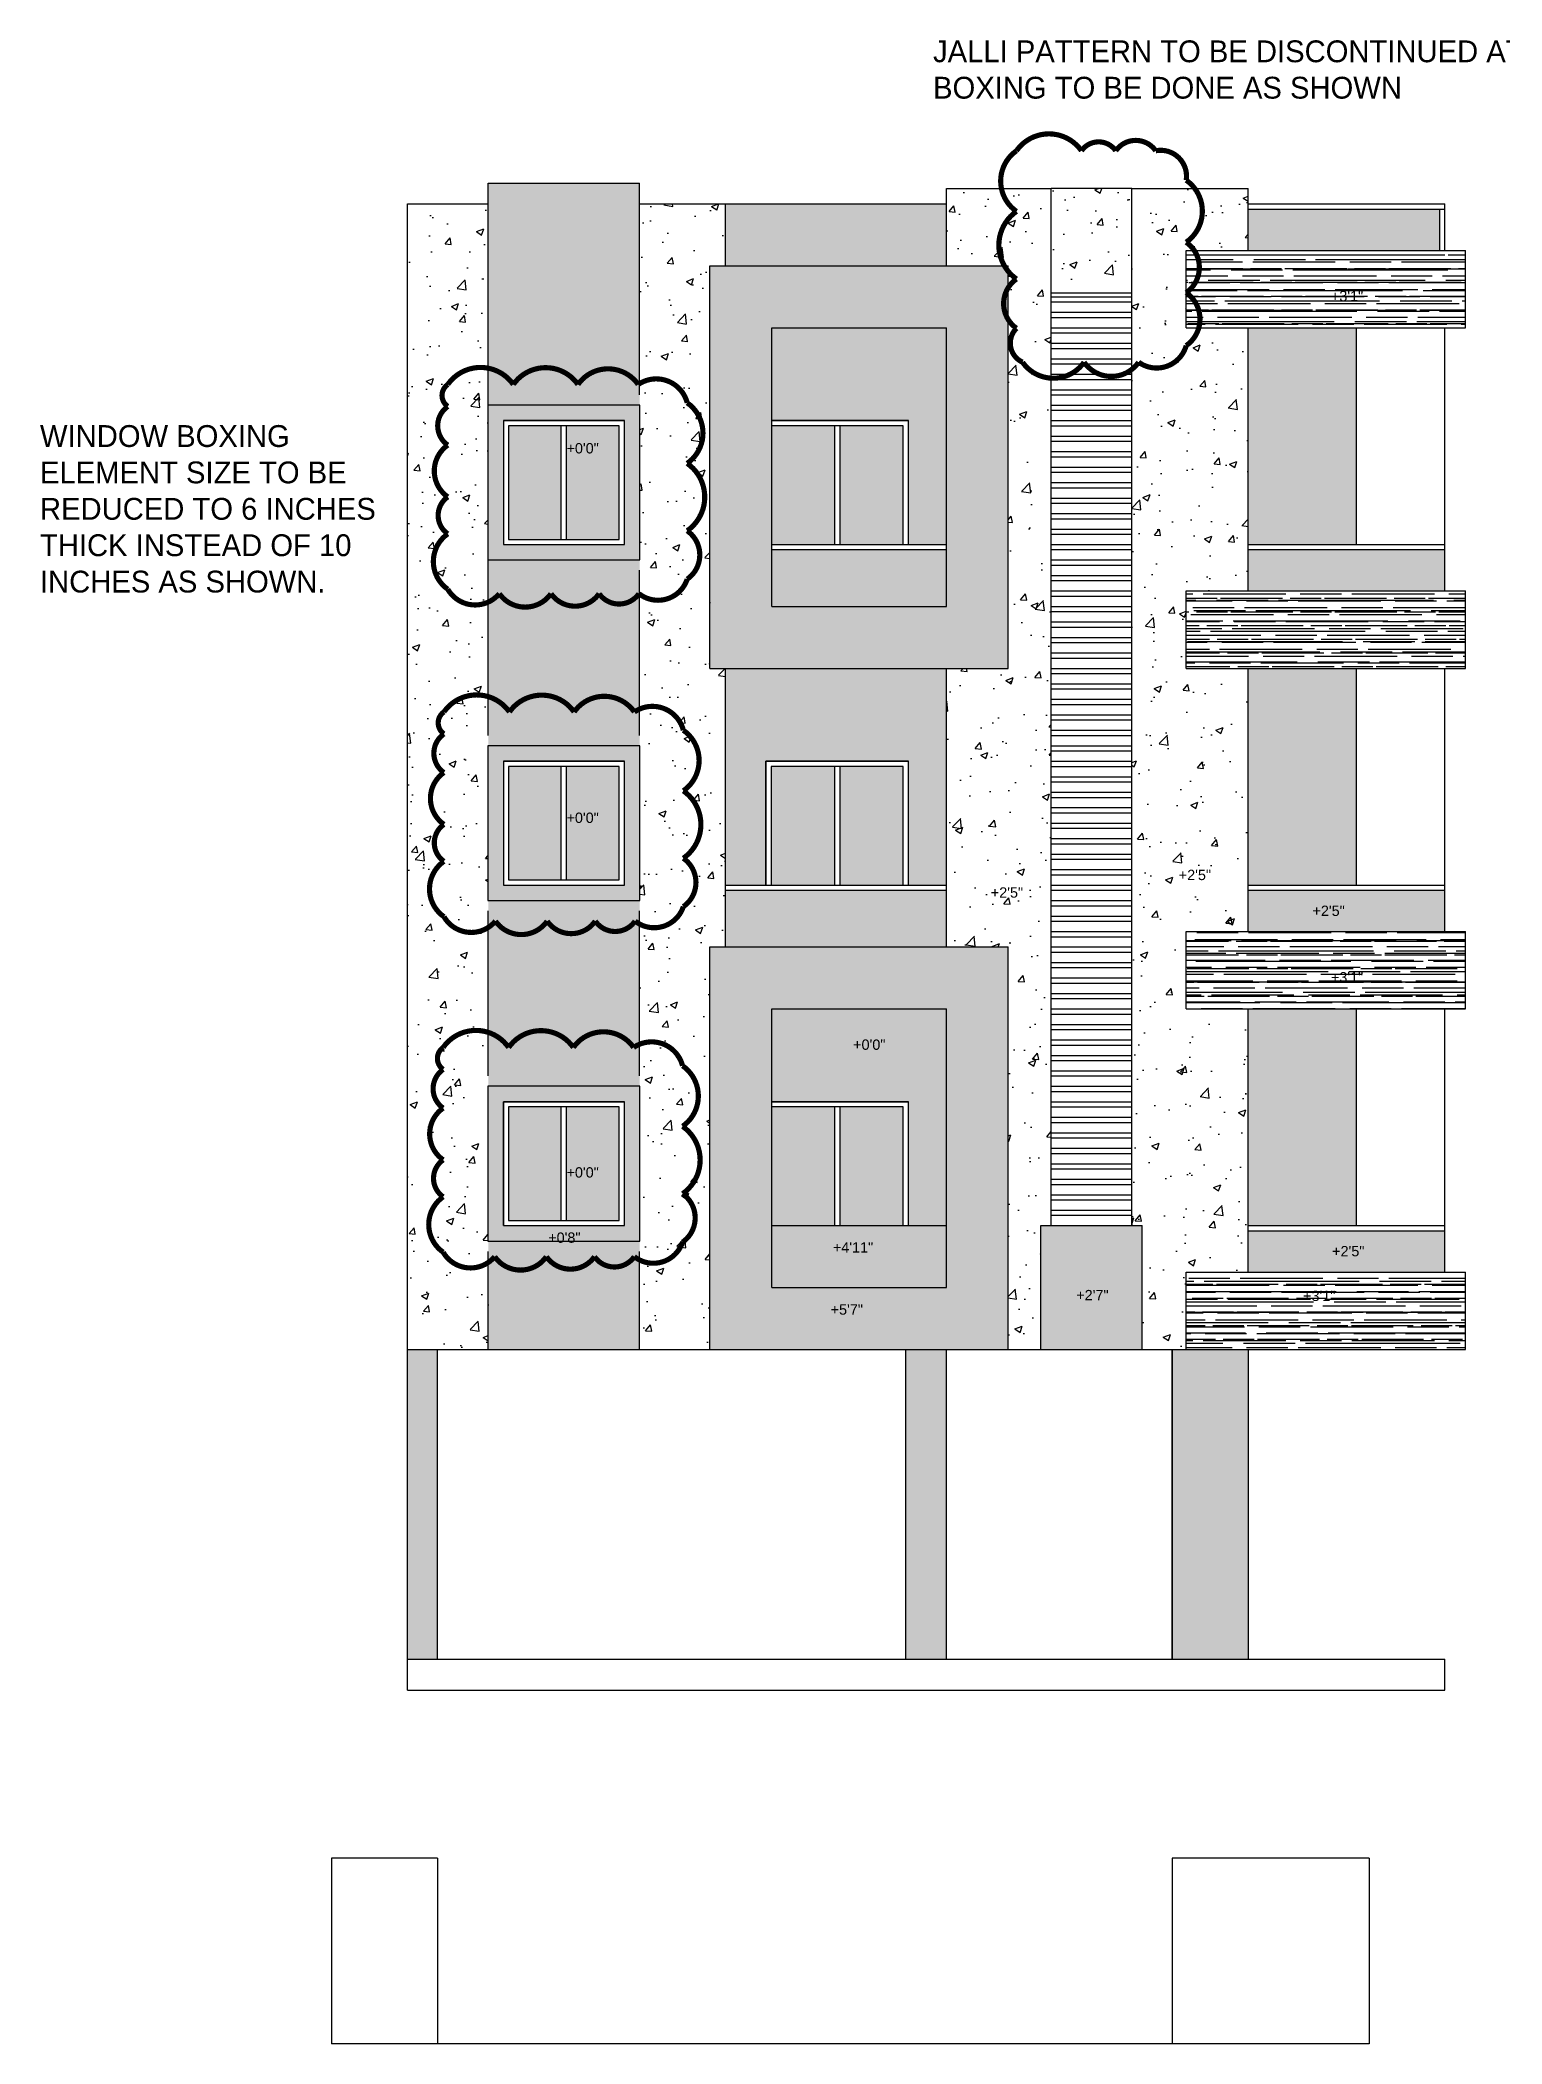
# Model space of a CAD drawing. Header units: inches. Extents: x 182687 to 187672, y -88924 to -84846.
# Drawn here: x 182687 to 183254, y -88924 to -88147 of the extents above; entities that cross this region are included whole.
import ezdxf

# ---------------------------------------------------------------- set-up
doc = ezdxf.new("R2010")
doc.units = ezdxf.units.IN
doc.header["$MEASUREMENT"] = 0
doc.layers.add('REVC', color=1, linetype='Continuous')

msp = doc.modelspace()

# ---------------------------------------------------------------- texts
at = {"color": 251, "char_height": 4, "attachment_point": 1, "style": ''}
for s, insert in [('{\\fArial|b0|i0|c0|p34;\\C1;+3\'1"}', (183187.507, -88244.172)), ('{\\fArial|b0|i0|c0|p34;\\C1;+0\'0"}', (182891.297, -88303.156)), ('{\\fArial|b0|i0|c0|p34;\\C1;+0\'0"}', (182891.297, -88446.368)), ('{\\fArial|b0|i0|c0|p34;\\C1;+2\'5"}', (183128.543, -88468.535)), ('{\\fArial|b0|i0|c0|p34;\\C1;+2\'5"}', (183055.712, -88475.328)), ('{\\fArial|b0|i0|c0|p34;\\C1;+2\'5"}', (183180.367, -88482.422)), ('{\\fArial|b0|i0|c0|p34;\\C1;+3\'1"}', (183187.507, -88508.172)), ('{\\fArial|b0|i0|c0|p34;\\C1;+0\'0"}', (183002.369, -88534.303)), ('{\\fArial|b0|i0|c0|p34;\\C1;+0\'0"}', (182891.297, -88583.821)), ('{\\fArial|b0|i0|c0|p34;\\C1;+0\'8"}', (182884.213, -88609.101)), ('{\\fArial|b0|i0|c0|p34;\\C1;+4\'11"}', (182994.518, -88612.867)), ('{\\fArial|b0|i0|c0|p34;\\C1;+2\'5"}', (183187.984, -88614.342)), ('{\\fArial|b0|i0|c0|p34;\\C1;+2\'7"}', (183088.837, -88631.372)), ('{\\fArial|b0|i0|c0|p34;\\C1;+3\'1"}', (183176.741, -88631.662)), ('{\\fArial|b0|i0|c0|p34;\\C1;+5\'7"}', (182993.65, -88636.96))]:
    msp.add_mtext_dynamic_manual_height_columns(s, width=63.11816, gutter_width=8.461, heights=[0], dxfattribs=dict(at, insert=insert))
at = {"layer": 'REVC', "char_height": 8.46095, "attachment_point": 1, "style": ''}
for s, width, insert in [('JALLI PATTERN TO BE DISCONTINUED AT TOP.\\PBOXING TO BE DONE AS SHOWN', 855.4124, (183033.352, -88147.074)), ('WINDOW BOXING ELEMENT SIZE TO BE REDUCED TO 6 INCHES THICK INSTEAD OF 10 INCHES AS SHOWN.', 142.98764, (182687.27, -88296.188))]:
    msp.add_mtext_dynamic_manual_height_columns(s, width=width, gutter_width=42.305, heights=[0], dxfattribs=dict(at, insert=insert))

# ---------------------------------------------------------------- hatches: boundary and pattern name
at = {"true_color": 0x636466}
h = msp.add_hatch(dxfattribs=at)
h.set_pattern_fill('AR-CONC', color=251, scale=4)
h.set_pattern_definition([(50, (0, 0), (28.6904073, -2.5100854), [3, -33]), (355, (0, 0), (-5.5500533, 30.0876853), [2.4, -26.4]), (100.451444, (2.39, -0.21), (23.140354, 27.5775996), [2.5496077, -28.0456845]), (46.1842, (0, 8), (42.689653, -6.620771), [4.5, -49.5]), (96.635635, (3.557, 7.45), (37.386478, 38.964744), [3.824414, -42.06855]), (351.184164, (0, 8), (37.386478, 38.964744), [3.6, -39.6]), (21, (4, 6), (23.876282, -16.1047556), [3, -33]), (326, (4, 6), (9.7326133, 29.006002), [2.4, -26.4]), (71.451445, (5.99, 4.658), (33.608895, 12.901246), [2.5496076, -28.0456845]), (37.5, (0, 0), (0.4863942, 13.31575415), [0, -26.08, 0, -26.8, 0, -26.5]), (7.5, (0, 0), (10.5227815, 15.7764685), [0, -15.28, 0, -25.48, 0, -10.1]), (327.5, (-8.92, 0), (21.35289745, -0.90219487), [0, -10, 0, -31.2, 0, -41.4]), (317.5, (-12.92, 0), (23.3274468, 4.0041993), [0, -13, 0, -20.72, 0, -29.4])])
h.paths.add_polyline_path([(183079.091, -88204.453), (183038.493, -88204.453), (183038.493, -88234.453), (183062.493, -88234.453), (183062.493, -88390.453), (183038.493, -88390.453), (183038.493, -88474.453), (183038.493, -88498.453), (183062.493, -88498.453), (183062.493, -88654.453), (183075.091, -88654.453), (183075.091, -88606.453), (183079.091, -88606.453)])
h.paths.add_polyline_path([(183155.396, -88390.453), (183131.396, -88390.453), (183131.396, -88360.453), (183155.396, -88360.453), (183155.396, -88258.453), (183131.396, -88258.453), (183131.396, -88228.453), (183155.396, -88228.453), (183155.396, -88204.453), (183110.396, -88204.453), (183110.396, -88606.453), (183114.396, -88606.453), (183114.396, -88654.453), (183131.396, -88654.453), (183131.396, -88624.453), (183155.396, -88624.453), (183155.396, -88522.453), (183131.396, -88522.453), (183131.396, -88492.453), (183155.396, -88492.453)])
h.paths.add_polyline_path([(182952.896, -88390.453), (182946.896, -88390.453), (182946.896, -88234.453), (182952.896, -88234.453), (182952.896, -88210.453), (182919.635, -88210.453), (182919.635, -88284.453), (182919.765, -88284.453), (182919.765, -88352.453), (182919.635, -88352.453), (182919.635, -88416.453), (182919.765, -88416.453), (182919.765, -88484.453), (182919.635, -88484.453), (182919.635, -88548.453), (182919.765, -88548.453), (182919.765, -88616.453), (182919.635, -88616.453), (182919.635, -88654.453), (182946.896, -88654.453), (182946.896, -88498.453), (182952.896, -88498.453)])
h.paths.add_polyline_path([(182860.959, -88352.453), (182860.828, -88352.453), (182860.828, -88288.453), (182860.959, -88288.453), (182860.959, -88210.453), (182829.635, -88210.453), (182829.635, -88606.453), (182829.635, -88654.453), (182860.959, -88654.453), (182860.959, -88616.453), (182860.828, -88616.453), (182860.828, -88548.453), (182860.959, -88548.453), (182860.959, -88484.453), (182860.828, -88484.453), (182860.828, -88416.453), (182860.959, -88416.453)])
at = {"true_color": 0xe0d8c7}
h = msp.add_hatch(color=254, dxfattribs=at)
h.dxf.hatch_style = 1
h.paths.add_polyline_path([(182919.635, -88612.453), (182860.959, -88612.453), (182860.959, -88654.453), (182919.635, -88654.453)])
h.paths.add_polyline_path([(182919.635, -88480.453), (182860.959, -88480.453), (182860.959, -88552.453), (182919.635, -88552.453)])
h.paths.add_polyline_path([(182919.635, -88348.453), (182860.959, -88348.453), (182860.959, -88420.453), (182919.635, -88420.453)])
h.paths.add_polyline_path([(182919.635, -88202.453), (182860.959, -88202.453), (182860.959, -88288.453), (182919.635, -88288.453)])
at = {"true_color": 0x636466}
h = msp.add_hatch(dxfattribs=at)
h.set_pattern_fill('AR-CONC', color=251, scale=4)
h.set_pattern_definition([(50, (0, 0), (28.6904073, -2.5100854), [3, -33]), (355, (0, 0), (-5.5500533, 30.0876853), [2.4, -26.4]), (100.451444, (2.39, -0.21), (23.140354, 27.5775996), [2.5496077, -28.0456845]), (46.1842, (0, 8), (42.689653, -6.620771), [4.5, -49.5]), (96.635635, (3.557, 7.45), (37.386478, 38.964744), [3.824414, -42.06855]), (351.184164, (0, 8), (37.386478, 38.964744), [3.6, -39.6]), (21, (4, 6), (23.876282, -16.1047556), [3, -33]), (326, (4, 6), (9.7326133, 29.006002), [2.4, -26.4]), (71.451445, (5.99, 4.658), (33.608895, 12.901246), [2.5496076, -28.0456845]), (37.5, (0, 0), (0.4863942, 13.31575415), [0, -26.08, 0, -26.8, 0, -26.5]), (7.5, (0, 0), (10.5227815, 15.7764685), [0, -15.28, 0, -25.48, 0, -10.1]), (327.5, (-8.92, 0), (21.35289745, -0.90219487), [0, -10, 0, -31.2, 0, -41.4]), (317.5, (-12.92, 0), (23.3274468, 4.0041993), [0, -13, 0, -20.72, 0, -29.4])])
h.paths.add_polyline_path([(183110.396, -88204.453), (183079.091, -88204.453), (183079.091, -88245.05), (183110.396, -88245.05)])
at = {"true_color": 0xe0d8c7}
h = msp.add_hatch(color=254, dxfattribs=at)
h.dxf.hatch_style = 1
h.paths.add_polyline_path([(183038.493, -88210.453), (182952.896, -88210.453), (182952.896, -88234.453), (183038.493, -88234.453)])
h = msp.add_hatch(color=251)
h.dxf.hatch_style = 1
h.set_gradient(color1=(255, 191, 127), color2=(255, 230, 204), one_color=1, tint=0.9, name='INVCYLINDER')
h.paths.add_polyline_path([(183229.7, -88212.453), (183155.396, -88212.453), (183155.396, -88228.453), (183229.7, -88228.453)])
at = {"true_color": 0x726340}
h = msp.add_hatch(dxfattribs=at)
h.set_pattern_fill('AR-RROOF', color=37, scale=4)
h.paths.add_polyline_path([(183239.7, -88624.453), (183131.396, -88624.453), (183131.396, -88654.453), (183239.7, -88654.453)])
h.paths.add_polyline_path([(183239.7, -88492.453), (183131.396, -88492.453), (183131.396, -88522.453), (183239.7, -88522.453)])
h.paths.add_polyline_path([(183239.7, -88360.453), (183131.396, -88360.453), (183131.396, -88390.453), (183239.7, -88390.453)])
h.paths.add_polyline_path([(183239.7, -88228.453), (183131.396, -88228.453), (183131.396, -88258.453), (183239.7, -88258.453)])
h = msp.add_hatch(color=7)
h.dxf.hatch_style = 1
h.paths.add_polyline_path([(183062.493, -88498.453), (182946.896, -88498.453), (182946.896, -88654.453), (183062.493, -88654.453)])
h.paths.add_polyline_path([(183038.493, -88630.453), (182970.896, -88630.453), (182970.896, -88522.453), (183038.493, -88522.453)], flags=16)
h.paths.add_polyline_path([(182995.184, -88606.453), (182995.184, -88560.453), (183021.82, -88560.453), (183021.82, -88606.453)], flags=0)
h.paths.add_polyline_path([(183062.493, -88234.453), (182946.896, -88234.453), (182946.896, -88390.453), (183062.493, -88390.453)])
h.paths.add_polyline_path([(183038.493, -88366.453), (182970.896, -88366.453), (182970.896, -88258.453), (183038.493, -88258.453)], flags=16)
h.paths.add_polyline_path([(182995.184, -88342.453), (182995.184, -88296.453), (183021.82, -88296.453), (183021.82, -88342.453)], flags=0)
at = {"true_color": 0xe0d8c7}
h = msp.add_hatch(color=254, dxfattribs=at)
h.dxf.hatch_style = 1
h.paths.add_polyline_path([(183038.493, -88522.453), (182970.896, -88522.453), (182970.896, -88558.453), (183023.82, -88558.453), (183023.82, -88606.453), (183038.493, -88606.453)])
h.paths.add_polyline_path([(183038.493, -88390.453), (182952.896, -88390.453), (182952.896, -88474.453), (182968.548, -88474.453), (182968.548, -88426.453), (183023.82, -88426.453), (183023.82, -88474.453), (183038.493, -88474.453)])
h.paths.add_polyline_path([(183038.493, -88258.453), (182970.896, -88258.453), (182970.896, -88294.453), (183023.82, -88294.453), (183023.82, -88342.453), (183038.493, -88342.453)])
h.paths.add_polyline_path([(183197.461, -88258.453), (183155.396, -88258.453), (183155.396, -88342.453), (183197.461, -88342.453)])
h.paths.add_polyline_path([(183197.461, -88390.453), (183155.396, -88390.453), (183155.396, -88474.453), (183197.461, -88474.453)])
h.paths.add_polyline_path([(183197.461, -88522.453), (183155.396, -88522.453), (183155.396, -88606.453), (183197.461, -88606.453)])
h = msp.add_hatch(color=7)
h.dxf.hatch_style = 1
h.paths.add_polyline_path([(182919.765, -88420.453), (182860.828, -88420.453), (182860.828, -88480.453), (182919.765, -88480.453)])
h.paths.add_polyline_path([(182866.828, -88426.453), (182913.765, -88426.453), (182913.765, -88474.453), (182866.828, -88474.453)], flags=16)
h.paths.add_polyline_path([(182868.828, -88428.453), (182911.765, -88428.453), (182911.765, -88472.453), (182868.828, -88472.453)], flags=0)
h.paths.add_polyline_path([(182919.765, -88552.453), (182860.828, -88552.453), (182860.828, -88612.453), (182919.765, -88612.453)])
h.paths.add_polyline_path([(182913.765, -88558.453), (182913.765, -88606.453), (182866.828, -88606.453), (182866.828, -88558.453)], flags=16)
h.paths.add_polyline_path([(182911.765, -88560.453), (182911.765, -88604.453), (182868.828, -88604.453), (182868.828, -88560.453)], flags=0)
h.paths.add_polyline_path([(182919.765, -88288.453), (182860.828, -88288.453), (182860.828, -88348.453), (182919.765, -88348.453)])
h.paths.add_polyline_path([(182866.828, -88342.453), (182866.828, -88294.453), (182913.765, -88294.453), (182913.765, -88342.453)], flags=16)
h.paths.add_polyline_path([(182868.828, -88340.453), (182868.828, -88296.453), (182911.765, -88296.453), (182911.765, -88340.453)], flags=0)
h.paths.add_polyline_path([(182889.986, -88452.569), (182904.515, -88452.569), (182904.515, -88444.326), (182889.986, -88444.326)], flags=8)
h.paths.add_polyline_path([(182882.902, -88615.302), (182897.431, -88615.302), (182897.431, -88607.059), (182882.902, -88607.059)], flags=9)
h.paths.add_polyline_path([(182889.986, -88590.022), (182904.515, -88590.022), (182904.515, -88581.779), (182889.986, -88581.779)], flags=8)
h.paths.add_polyline_path([(182889.986, -88309.356), (182904.515, -88309.356), (182904.515, -88301.114), (182889.986, -88301.114)], flags=8)
h = msp.add_hatch(color=251)
h.dxf.hatch_style = 1
h.set_gradient(color1=(255, 191, 127), color2=(255, 230, 204), one_color=1, tint=0.9, name='INVCYLINDER')
h.paths.add_polyline_path([(182889.297, -88560.453), (182868.828, -88560.453), (182868.828, -88604.453), (182889.297, -88604.453)])
h.paths.add_polyline_path([(182911.765, -88560.453), (182891.297, -88560.453), (182891.297, -88604.453), (182911.765, -88604.453)])
h.paths.add_polyline_path([(183038.493, -88606.453), (182970.896, -88606.453), (182970.896, -88630.453), (183038.493, -88630.453)])
h.paths.add_polyline_path([(183021.82, -88560.453), (182997.184, -88560.453), (182997.184, -88606.453), (183021.82, -88606.453)])
h.paths.add_polyline_path([(182995.184, -88560.453), (182970.896, -88560.453), (182970.896, -88606.453), (182995.184, -88606.453)])
h.paths.add_polyline_path([(183231.7, -88608.453), (183155.396, -88608.453), (183155.396, -88624.453), (183231.7, -88624.453)])
h.paths.add_polyline_path([(182889.297, -88428.453), (182868.828, -88428.453), (182868.828, -88472.453), (182889.297, -88472.453)])
h.paths.add_polyline_path([(182911.765, -88428.453), (182891.297, -88428.453), (182891.297, -88472.453), (182911.765, -88472.453)])
h.paths.add_polyline_path([(183038.493, -88476.453), (182952.896, -88476.453), (182952.896, -88498.453), (183038.493, -88498.453)])
h.paths.add_polyline_path([(182995.184, -88428.453), (182970.548, -88428.453), (182970.548, -88474.453), (182995.184, -88474.453)])
h.paths.add_polyline_path([(183021.82, -88428.453), (182997.184, -88428.453), (182997.184, -88474.453), (183021.82, -88474.453)])
h.paths.add_polyline_path([(183231.7, -88476.453), (183155.396, -88476.453), (183155.396, -88492.453), (183231.7, -88492.453)])
h.paths.add_polyline_path([(182889.297, -88296.453), (182868.828, -88296.453), (182868.828, -88340.453), (182889.297, -88340.453)])
h.paths.add_polyline_path([(182911.765, -88296.453), (182891.297, -88296.453), (182891.297, -88340.453), (182911.765, -88340.453)])
h.paths.add_polyline_path([(182995.184, -88296.453), (182970.896, -88296.453), (182970.896, -88342.453), (182995.184, -88342.453)])
h.paths.add_polyline_path([(183021.82, -88296.453), (182997.184, -88296.453), (182997.184, -88342.453), (183021.82, -88342.453)])
h.paths.add_polyline_path([(183038.493, -88344.453), (182970.896, -88344.453), (182970.896, -88366.453), (183038.493, -88366.453)])
h.paths.add_polyline_path([(183231.7, -88344.453), (183155.396, -88344.453), (183155.396, -88360.453), (183231.7, -88360.453)])
h = msp.add_hatch(color=254, dxfattribs=at)
h.dxf.hatch_style = 1
h.paths.add_polyline_path([(183114.396, -88606.453), (183075.091, -88606.453), (183075.091, -88654.453), (183114.396, -88654.453)])
h = msp.add_hatch(color=254, dxfattribs=at)
h.dxf.hatch_style = 1
h.paths.add_polyline_path([(182841.374, -88654.453), (182829.635, -88654.453), (182829.635, -88774.453), (182841.374, -88774.453)])
h.paths.add_polyline_path([(183038.493, -88654.453), (183022.841, -88654.453), (183022.841, -88774.453), (183038.493, -88774.453)])
h.paths.add_polyline_path([(183155.396, -88654.453), (183126.048, -88654.453), (183126.048, -88774.453), (183155.396, -88774.453)])

# ---------------------------------------------------------------- linework, layer by layer
at = {"color": 251}
for p, q in [((182860.959, -88288.453), (182860.959, -88202.453)), ((182860.959, -88202.453), (182919.635, -88202.453)), ((182919.635, -88284.453), (182919.635, -88202.453)), ((183038.493, -88204.453), (183079.091, -88204.453)), ((183038.493, -88234.453), (183038.493, -88204.453)), ((183110.396, -88204.453), (183079.091, -88204.453)), ((183110.396, -88204.453), (183155.396, -88204.453)), ((183155.396, -88228.453), (183155.396, -88204.453)), ((182829.635, -88786.453), (182829.635, -88210.453)), ((182829.635, -88210.453), (182860.959, -88210.453)), ((182829.635, -88606.453), (182829.635, -88210.453)), ((182919.635, -88210.453), (183038.493, -88210.453)), ((182952.896, -88234.453), (182952.896, -88210.453)), ((183155.396, -88210.453), (183231.7, -88210.453)), ((183155.396, -88210.453), (183231.7, -88210.453)), ((183155.396, -88210.453), (183231.7, -88210.453)), ((183155.396, -88212.453), (183231.7, -88212.453)), ((183229.7, -88228.453), (183229.7, -88212.453)), ((183231.7, -88228.453), (183231.7, -88210.453)), ((183131.396, -88228.453), (183239.7, -88228.453)), ((183131.396, -88258.453), (183131.396, -88228.453)), ((183239.7, -88258.453), (183239.7, -88228.453)), ((182946.896, -88234.453), (183062.493, -88234.453)), ((182946.896, -88390.453), (182946.896, -88234.453)), ((183062.493, -88390.453), (183062.493, -88234.453)), ((183110.396, -88245.05), (183079.091, -88245.05)), ((183079.091, -88246.453, 0), (183110.396, -88246.453, 0)), ((183079.091, -88248.453, 0), (183110.396, -88248.453, 0)), ((182970.896, -88258.453), (183038.493, -88258.453)), ((182970.896, -88258.453), (183038.493, -88258.453)), ((182970.896, -88366.453), (182970.896, -88258.453)), ((183038.493, -88342.453), (183038.493, -88258.453)), ((183038.493, -88342.453), (183038.493, -88258.453)), ((183038.493, -88366.453), (183038.493, -88258.453)), ((183079.091, -88252.453, 0), (183110.396, -88252.453, 0)), ((183079.091, -88254.453, 0), (183110.396, -88254.453, 0)), ((183079.091, -88258.453, 0), (183110.396, -88258.453, 0)), ((183131.396, -88258.453), (183239.7, -88258.453)), ((183155.396, -88258.453), (183231.7, -88258.453)), ((183155.396, -88360.453), (183155.396, -88258.453)), ((183197.461, -88342.453), (183197.461, -88258.453)), ((183231.7, -88360.453), (183231.7, -88258.453)), ((183079.091, -88260.453, 0), (183110.396, -88260.453, 0)), ((183079.091, -88264.453, 0), (183110.396, -88264.453, 0)), ((183079.091, -88266.453, 0), (183110.396, -88266.453, 0)), ((183079.091, -88270.453, 0), (183110.396, -88270.453, 0)), ((183079.091, -88272.453, 0), (183110.396, -88272.453, 0)), ((183079.091, -88276.453, 0), (183110.396, -88276.453, 0)), ((183079.091, -88278.453, 0), (183110.396, -88278.453, 0)), ((183079.091, -88282.453, 0), (183110.396, -88282.453, 0)), ((183079.091, -88284.453, 0), (183110.396, -88284.453, 0)), ((183079.091, -88288.453, 0), (183110.396, -88288.453, 0)), ((183079.091, -88290.453, 0), (183110.396, -88290.453, 0)), ((182866.828, -88294.453), (182913.765, -88294.453)), ((182889.297, -88340.453), (182889.297, -88296.453)), ((182891.297, -88340.453), (182891.297, -88296.453)), ((182970.896, -88294.453), (183023.82, -88294.453)), ((182970.896, -88294.453), (183023.82, -88294.453)), ((182995.184, -88296.453), (182995.184, -88342.453)), ((182997.184, -88296.453), (182997.184, -88342.453)), ((183023.82, -88342.453), (183023.82, -88294.453)), ((183023.82, -88342.453), (183023.82, -88294.453)), ((183079.091, -88294.453, 0), (183110.396, -88294.453, 0)), ((183079.091, -88296.453, 0), (183110.396, -88296.453, 0)), ((183079.091, -88300.453, 0), (183110.396, -88300.453, 0)), ((183079.091, -88302.453, 0), (183110.396, -88302.453, 0)), ((183079.091, -88306.453, 0), (183110.396, -88306.453, 0)), ((183079.091, -88308.453, 0), (183110.396, -88308.453, 0)), ((183079.091, -88312.453, 0), (183110.396, -88312.453, 0)), ((183079.091, -88314.453, 0), (183110.396, -88314.453, 0)), ((183079.091, -88318.453, 0), (183110.396, -88318.453, 0)), ((183079.091, -88320.453, 0), (183110.396, -88320.453, 0)), ((183079.091, -88324.453, 0), (183110.396, -88324.453, 0)), ((183079.091, -88326.453, 0), (183110.396, -88326.453, 0)), ((183079.091, -88330.453, 0), (183110.396, -88330.453, 0)), ((183079.091, -88332.453, 0), (183110.396, -88332.453, 0)), ((183079.091, -88336.453, 0), (183110.396, -88336.453, 0)), ((182970.896, -88342.453), (183038.493, -88342.453)), ((182970.896, -88342.453), (183038.493, -88342.453)), ((182970.896, -88344.453), (183038.493, -88344.453)), ((183079.091, -88338.453, 0), (183110.396, -88338.453, 0)), ((183079.091, -88342.453, 0), (183110.396, -88342.453, 0)), ((183079.091, -88344.453, 0), (183110.396, -88344.453, 0)), ((183155.396, -88342.453), (183231.7, -88342.453)), ((183155.396, -88342.453), (183231.7, -88342.453)), ((183155.396, -88344.453), (183231.7, -88344.453)), ((182860.959, -88416.453), (182860.959, -88348.453)), ((182919.635, -88416.453), (182919.635, -88352.453)), ((183079.091, -88348.453, 0), (183110.396, -88348.453, 0)), ((183079.091, -88350.453, 0), (183110.396, -88350.453, 0)), ((183079.091, -88354.453, 0), (183110.396, -88354.453, 0)), ((183079.091, -88356.453, 0), (183110.396, -88356.453, 0)), ((183079.091, -88360.453, 0), (183110.396, -88360.453, 0)), ((183131.396, -88360.453), (183239.7, -88360.453)), ((183131.396, -88390.453), (183131.396, -88360.453)), ((183239.7, -88390.453), (183239.7, -88360.453)), ((182970.896, -88366.453), (183038.493, -88366.453)), ((183079.091, -88362.453, 0), (183110.396, -88362.453, 0)), ((183079.091, -88366.453, 0), (183110.396, -88366.453, 0)), ((183079.091, -88368.453, 0), (183110.396, -88368.453, 0)), ((183079.091, -88372.453, 0), (183110.396, -88372.453, 0)), ((183079.091, -88374.453, 0), (183110.396, -88374.453, 0)), ((183079.091, -88378.453, 0), (183110.396, -88378.453, 0)), ((183079.091, -88380.453, 0), (183110.396, -88380.453, 0)), ((182946.896, -88390.453), (183062.493, -88390.453)), ((182952.896, -88474.453), (182952.896, -88390.453)), ((182952.896, -88498.453), (182952.896, -88390.453)), ((183038.493, -88474.453), (183038.493, -88390.453)), ((183038.493, -88498.453), (183038.493, -88390.453)), ((183079.091, -88384.453, 0), (183110.396, -88384.453, 0)), ((183079.091, -88386.453, 0), (183110.396, -88386.453, 0)), ((183079.091, -88390.453, 0), (183110.396, -88390.453, 0)), ((183131.396, -88390.453), (183239.7, -88390.453)), ((183155.396, -88492.453), (183155.396, -88390.453)), ((183197.461, -88474.453), (183197.461, -88390.453)), ((183231.7, -88492.453), (183231.7, -88390.453)), ((183079.091, -88392.453, 0), (183110.396, -88392.453, 0)), ((183079.091, -88396.453, 0), (183110.396, -88396.453, 0)), ((183079.091, -88398.453, 0), (183110.396, -88398.453, 0)), ((183079.091, -88402.453, 0), (183110.396, -88402.453, 0)), ((183079.091, -88404.453, 0), (183110.396, -88404.453, 0)), ((183079.091, -88408.453, 0), (183110.396, -88408.453, 0)), ((183079.091, -88410.453, 0), (183110.396, -88410.453, 0)), ((183079.091, -88414.453, 0), (183110.396, -88414.453, 0)), ((183079.091, -88416.453, 0), (183110.396, -88416.453, 0)), ((183079.091, -88420.453, 0), (183110.396, -88420.453, 0)), ((183079.091, -88422.453, 0), (183110.396, -88422.453, 0)), ((182866.828, -88426.453), (182913.765, -88426.453)), ((182889.297, -88472.453), (182889.297, -88428.453)), ((182891.297, -88472.453), (182891.297, -88428.453)), ((182968.548, -88426.453), (183023.82, -88426.453)), ((182968.548, -88474.453), (182968.548, -88426.453)), ((182968.548, -88426.453), (183023.82, -88426.453)), ((182968.548, -88474.453), (182968.548, -88426.453)), ((182995.184, -88428.453), (182995.184, -88474.453)), ((182997.184, -88428.453), (182997.184, -88474.453)), ((183023.82, -88474.453), (183023.82, -88426.453)), ((183023.82, -88474.453), (183023.82, -88426.453)), ((183079.091, -88426.453, 0), (183110.396, -88426.453, 0)), ((183079.091, -88428.453, 0), (183110.396, -88428.453, 0)), ((183079.091, -88432.453, 0), (183110.396, -88432.453, 0)), ((183079.091, -88434.453, 0), (183110.396, -88434.453, 0)), ((183079.091, -88438.453, 0), (183110.396, -88438.453, 0)), ((183079.091, -88440.453, 0), (183110.396, -88440.453, 0)), ((183079.091, -88444.453, 0), (183110.396, -88444.453, 0)), ((183079.091, -88446.453, 0), (183110.396, -88446.453, 0)), ((183079.091, -88450.453, 0), (183110.396, -88450.453, 0)), ((183079.091, -88452.453, 0), (183110.396, -88452.453, 0)), ((183079.091, -88456.453, 0), (183110.396, -88456.453, 0)), ((183079.091, -88458.453, 0), (183110.396, -88458.453, 0)), ((183079.091, -88462.453, 0), (183110.396, -88462.453, 0)), ((183079.091, -88464.453, 0), (183110.396, -88464.453, 0)), ((183079.091, -88468.453, 0), (183110.396, -88468.453, 0)), ((182952.896, -88474.453), (183038.493, -88474.453)), ((182952.896, -88474.453), (183038.493, -88474.453)), ((182952.896, -88476.453), (183038.493, -88476.453)), ((183079.091, -88470.453, 0), (183110.396, -88470.453, 0)), ((183079.091, -88474.453), (183110.396, -88474.453, 0)), ((183079.091, -88476.453), (183110.396, -88476.453, 0)), ((183155.396, -88474.453), (183231.7, -88474.453)), ((183155.396, -88474.453), (183231.7, -88474.453)), ((183155.396, -88476.453), (183231.7, -88476.453)), ((182860.959, -88548.453), (182860.959, -88484.453)), ((182919.635, -88548.453), (182919.635, -88484.453)), ((183079.091, -88480.453, 0), (183110.396, -88480.453, 0)), ((183079.091, -88482.453, 0), (183110.396, -88482.453, 0)), ((183079.091, -88486.453, 0), (183110.396, -88486.453, 0)), ((183079.091, -88488.453, 0), (183110.396, -88488.453, 0)), ((183079.091, -88492.453, 0), (183110.396, -88492.453, 0)), ((183131.396, -88492.453), (183239.7, -88492.453)), ((183131.396, -88522.453), (183131.396, -88492.453)), ((183239.7, -88522.453), (183239.7, -88492.453)), ((182946.896, -88654.453), (182946.896, -88498.453)), ((182946.896, -88498.453), (183062.493, -88498.453)), ((183062.493, -88654.453), (183062.493, -88498.453)), ((183079.091, -88494.453, 0), (183110.396, -88494.453, 0)), ((183079.091, -88498.453, 0), (183110.396, -88498.453, 0)), ((183079.091, -88500.453, 0), (183110.396, -88500.453, 0)), ((183079.091, -88504.453, 0), (183110.396, -88504.453, 0)), ((183079.091, -88506.453, 0), (183110.396, -88506.453, 0)), ((183079.091, -88510.453), (183110.396, -88510.453, 0)), ((183079.091, -88512.453), (183110.396, -88512.453, 0)), ((182970.896, -88522.453), (183038.493, -88522.453)), ((182970.896, -88630.453), (182970.896, -88522.453)), ((183038.493, -88606.453), (183038.493, -88522.453)), ((183038.493, -88630.453), (183038.493, -88522.453)), ((183079.091, -88516.453), (183110.396, -88516.453, 0)), ((183079.091, -88518.453), (183110.396, -88518.453, 0)), ((183079.091, -88522.453, 0), (183110.396, -88522.453, 0)), ((183110.396, -88606.453), (183110.396, -88522.453)), ((183131.396, -88522.453), (183239.7, -88522.453)), ((183155.396, -88624.453), (183155.396, -88522.453)), ((183155.396, -88624.453), (183155.396, -88522.453)), ((183197.461, -88606.453), (183197.461, -88522.453)), ((183231.7, -88624.453), (183231.7, -88522.453)), ((183079.091, -88524.453, 0), (183110.396, -88524.453, 0)), ((183079.091, -88528.453, 0), (183110.396, -88528.453, 0)), ((183079.091, -88530.453, 0), (183110.396, -88530.453, 0)), ((183079.091, -88534.453, 0), (183110.396, -88534.453, 0)), ((183079.091, -88536.453, 0), (183110.396, -88536.453, 0)), ((183079.091, -88540.453, 0), (183110.396, -88540.453, 0)), ((183079.091, -88542.453, 0), (183110.396, -88542.453, 0)), ((183079.091, -88546.453, 0), (183110.396, -88546.453, 0)), ((183079.091, -88548.453, 0), (183110.396, -88548.453, 0)), ((183079.091, -88552.453, 0), (183110.396, -88552.453, 0)), ((183079.091, -88554.453, 0), (183110.396, -88554.453, 0)), ((182866.828, -88606.453), (182866.828, -88558.453)), ((182866.828, -88558.453), (182913.765, -88558.453)), ((182889.297, -88604.453), (182889.297, -88560.453)), ((182891.297, -88604.453), (182891.297, -88560.453)), ((182913.765, -88606.453), (182913.765, -88558.453)), ((182970.896, -88558.453), (183023.82, -88558.453)), ((182995.184, -88560.453), (182995.184, -88606.453)), ((182997.184, -88560.453), (182997.184, -88606.453)), ((183023.82, -88606.453), (183023.82, -88558.453)), ((183079.091, -88558.453), (183110.396, -88558.453, 0)), ((183079.091, -88560.453), (183110.396, -88560.453, 0)), ((183079.091, -88564.453, 0), (183110.396, -88564.453, 0)), ((183079.091, -88566.453, 0), (183110.396, -88566.453, 0)), ((183079.091, -88570.453, 0), (183110.396, -88570.453, 0)), ((183079.091, -88572.453, 0), (183110.396, -88572.453, 0)), ((183079.091, -88576.453, 0), (183110.396, -88576.453, 0)), ((183079.091, -88578.453, 0), (183110.396, -88578.453, 0)), ((183079.091, -88582.453, 0), (183110.396, -88582.453, 0)), ((183079.091, -88584.453, 0), (183110.396, -88584.453, 0)), ((183079.091, -88588.453, 0), (183110.396, -88588.453, 0)), ((183079.091, -88590.453, 0), (183110.396, -88590.453, 0)), ((183079.091, -88594.453), (183110.396, -88594.453, 0)), ((183079.091, -88596.453), (183110.396, -88596.453, 0)), ((183079.091, -88600.453), (183110.396, -88600.453, 0)), ((182866.828, -88606.453), (182913.765, -88606.453)), ((182970.896, -88606.453), (183038.493, -88606.453)), ((183075.091, -88606.453), (183114.396, -88606.453, 0)), ((183075.091, -88654.453), (183075.091, -88606.453, 0)), ((183079.091, -88602.453), (183110.396, -88602.453, 0)), ((183114.396, -88654.453), (183114.396, -88606.453)), ((183155.396, -88606.453), (183231.7, -88606.453)), ((183155.396, -88608.453), (183231.7, -88608.453)), ((182860.959, -88654.453), (182860.959, -88616.453)), ((182919.635, -88654.453), (182919.635, -88616.453)), ((183131.396, -88654.453), (183131.396, -88624.453)), ((183131.396, -88624.453), (183239.7, -88624.453)), ((183239.7, -88654.453), (183239.7, -88624.453)), ((182970.896, -88630.453), (183038.493, -88630.453)), ((182829.635, -88654.453), (183239.7, -88654.453)), ((182841.374, -88774.453), (182841.374, -88654.453)), ((183022.841, -88774.453), (183022.841, -88654.453)), ((183038.493, -88774.453), (183038.493, -88654.453)), ((183126.048, -88774.453), (183126.048, -88654.453)), ((183126.048, -88654.453), (183126.048, -88774.453)), ((183155.396, -88654.453), (183155.396, -88774.453)), ((182829.635, -88774.453), (183231.7, -88774.453)), ((183231.7, -88786.453), (183231.7, -88774.453)), ((182829.635, -88786.453), (183231.7, -88786.453)), ((182800.287, -88851.609), (182800.287, -88923.609)), ((182841.374, -88851.609), (182800.287, -88851.609)), ((182841.374, -88851.609), (182841.374, -88923.609)), ((183126.048, -88851.609), (183126.048, -88923.609)), ((183202.352, -88851.609), (183126.048, -88851.609)), ((183202.352, -88851.609), (183202.352, -88923.609)), ((183202.352, -88923.609), (182800.287, -88923.609))]:
    msp.add_line(p, q, dxfattribs=at)
at = {"color": 251, "true_color": 0x636466}
for p, q in [((183079.091, -88606.453), (183079.091, -88204.453)), ((183110.396, -88606.453), (183110.396, -88204.453))]:
    msp.add_line(p, q, dxfattribs=at)
at = {"color": 251, "elevation": 0}
for points in [[(182919.765, -88288.453), (182860.828, -88288.453), (182860.828, -88348.453), (182919.765, -88348.453)], [(182913.765, -88294.453), (182866.828, -88294.453), (182866.828, -88342.453), (182913.765, -88342.453)], [(182911.765, -88296.453), (182868.828, -88296.453), (182868.828, -88340.453), (182911.765, -88340.453)], [(182919.765, -88420.453), (182860.828, -88420.453), (182860.828, -88480.453), (182919.765, -88480.453)], [(182913.765, -88426.453), (182866.828, -88426.453), (182866.828, -88474.453), (182913.765, -88474.453)], [(182911.765, -88428.453), (182868.828, -88428.453), (182868.828, -88472.453), (182911.765, -88472.453)], [(183023.82, -88426.453), (182968.548, -88426.453), (182968.548, -88474.453), (183023.82, -88474.453)], [(183021.82, -88428.453), (182970.548, -88428.453), (182970.548, -88474.453), (183021.82, -88474.453)]]:
    msp.add_lwpolyline(points, close=True, dxfattribs=at)
for points in [[(182970.896, -88342.453), (183023.82, -88342.453), (183023.82, -88294.453), (182970.896, -88294.453)], [(182970.896, -88342.453), (183021.82, -88342.453), (183021.82, -88296.453), (182970.896, -88296.453)]]:
    msp.add_lwpolyline(points, dxfattribs=at)
at = {"color": 251}
for points in [[(182919.765, -88552.453), (182860.828, -88552.453), (182860.828, -88612.453), (182919.765, -88612.453)], [(182913.765, -88558.453), (182866.828, -88558.453), (182866.828, -88606.453), (182913.765, -88606.453)], [(182911.765, -88560.453), (182868.828, -88560.453), (182868.828, -88604.453), (182911.765, -88604.453)]]:
    msp.add_lwpolyline(points, close=True, dxfattribs=at)
for points in [[(182970.896, -88606.453), (183023.82, -88606.453), (183023.82, -88558.453), (182970.896, -88558.453)], [(182970.896, -88606.453), (183021.82, -88606.453), (183021.82, -88560.453), (182970.896, -88560.453)]]:
    msp.add_lwpolyline(points, dxfattribs=at)
at = {"layer": 'REVC', "const_width": 2}
for points in [[(183065.66, -88189.854, -0.5205671), (183090.855, -88189.854, -0.5205671), (183104.141, -88189.854, -0.5205671), (183119.614, -88189.854, -0.5205671), (183131.443, -88201.255, -0.5205671), (183131.443, -88225.288, -0.5205671), (183131.443, -88244.857, -0.5205671), (183131.443, -88265.366, -0.5205671), (183113.003, -88271.808, -0.5205671), (183091.866, -88271.808, -0.5205671), (183068.012, -88271.808, -0.5205671), (183065.66, -88258.645, -0.5205671), (183065.66, -88239.552, -0.5205671), (183065.66, -88213.348, -0.5205671)], [(182845.289, -88280.437, -0.5205671), (182870.677, -88280.437, -0.5205671), (182895.742, -88280.437, -0.5205671), (182919.089, -88280.437, -0.5205671), (182938.073, -88287.537, -0.5205671), (182938.073, -88311.005, -0.5205671), (182938.073, -88337.135, -0.5205671), (182938.073, -88355.893, -0.5205671), (182919.369, -88361.507, -0.5205671), (182903.942, -88361.507, -0.5205671), (182885.29, -88361.507, -0.5205671), (182865.263, -88361.507, -0.5205671), (182845.289, -88359.791, -0.5205671), (182845.289, -88338.334, -0.5205671), (182845.289, -88324.011, -0.5205671), (182845.289, -88303.932, -0.5205671), (182845.289, -88288.952, -0.5205671)], [(182843.798, -88407.358, -0.5205671), (182869.185, -88407.358, -0.5205671), (182894.251, -88407.358, -0.5205671), (182917.598, -88407.358, -0.5205671), (182936.581, -88414.458, -0.5205671), (182936.581, -88437.926, -0.5205671), (182936.581, -88464.055, -0.5205671), (182936.581, -88482.814, -0.5205671), (182917.877, -88488.428, -0.5205671), (182902.451, -88488.428, -0.5205671), (182883.799, -88488.428, -0.5205671), (182863.771, -88488.428, -0.5205671), (182843.798, -88486.712, -0.5205671), (182843.798, -88465.255, -0.5205671), (182843.798, -88450.932, -0.5205671), (182843.798, -88430.853, -0.5205671), (182843.798, -88415.873, -0.5205671)], [(182843.5, -88537.396, -0.5205671), (182868.888, -88537.396, -0.5205671), (182893.953, -88537.396, -0.5205671), (182917.3, -88537.396, -0.5205671), (182936.284, -88544.497, -0.5205671), (182936.284, -88567.965, -0.5205671), (182936.284, -88594.094, -0.5205671), (182936.284, -88612.852, -0.5205671), (182917.58, -88618.467, -0.5205671), (182902.153, -88618.467, -0.5205671), (182883.501, -88618.467, -0.5205671), (182863.474, -88618.467, -0.5205671), (182843.5, -88616.751, -0.5205671), (182843.5, -88595.294, -0.5205671), (182843.5, -88580.971, -0.5205671), (182843.5, -88560.891, -0.5205671), (182843.5, -88545.912, -0.5205671)]]:
    msp.add_lwpolyline(points, format="xyb", close=True, dxfattribs=at)

msp.set_redraw_order([(e.dxf.handle, doc.entitydb.next_handle()) for e in msp.query("TEXT MTEXT ATTDEF DIMENSION ARC_DIMENSION")])  # texts and dimensions are drawn at this point

doc.saveas('drawing.dxf')
